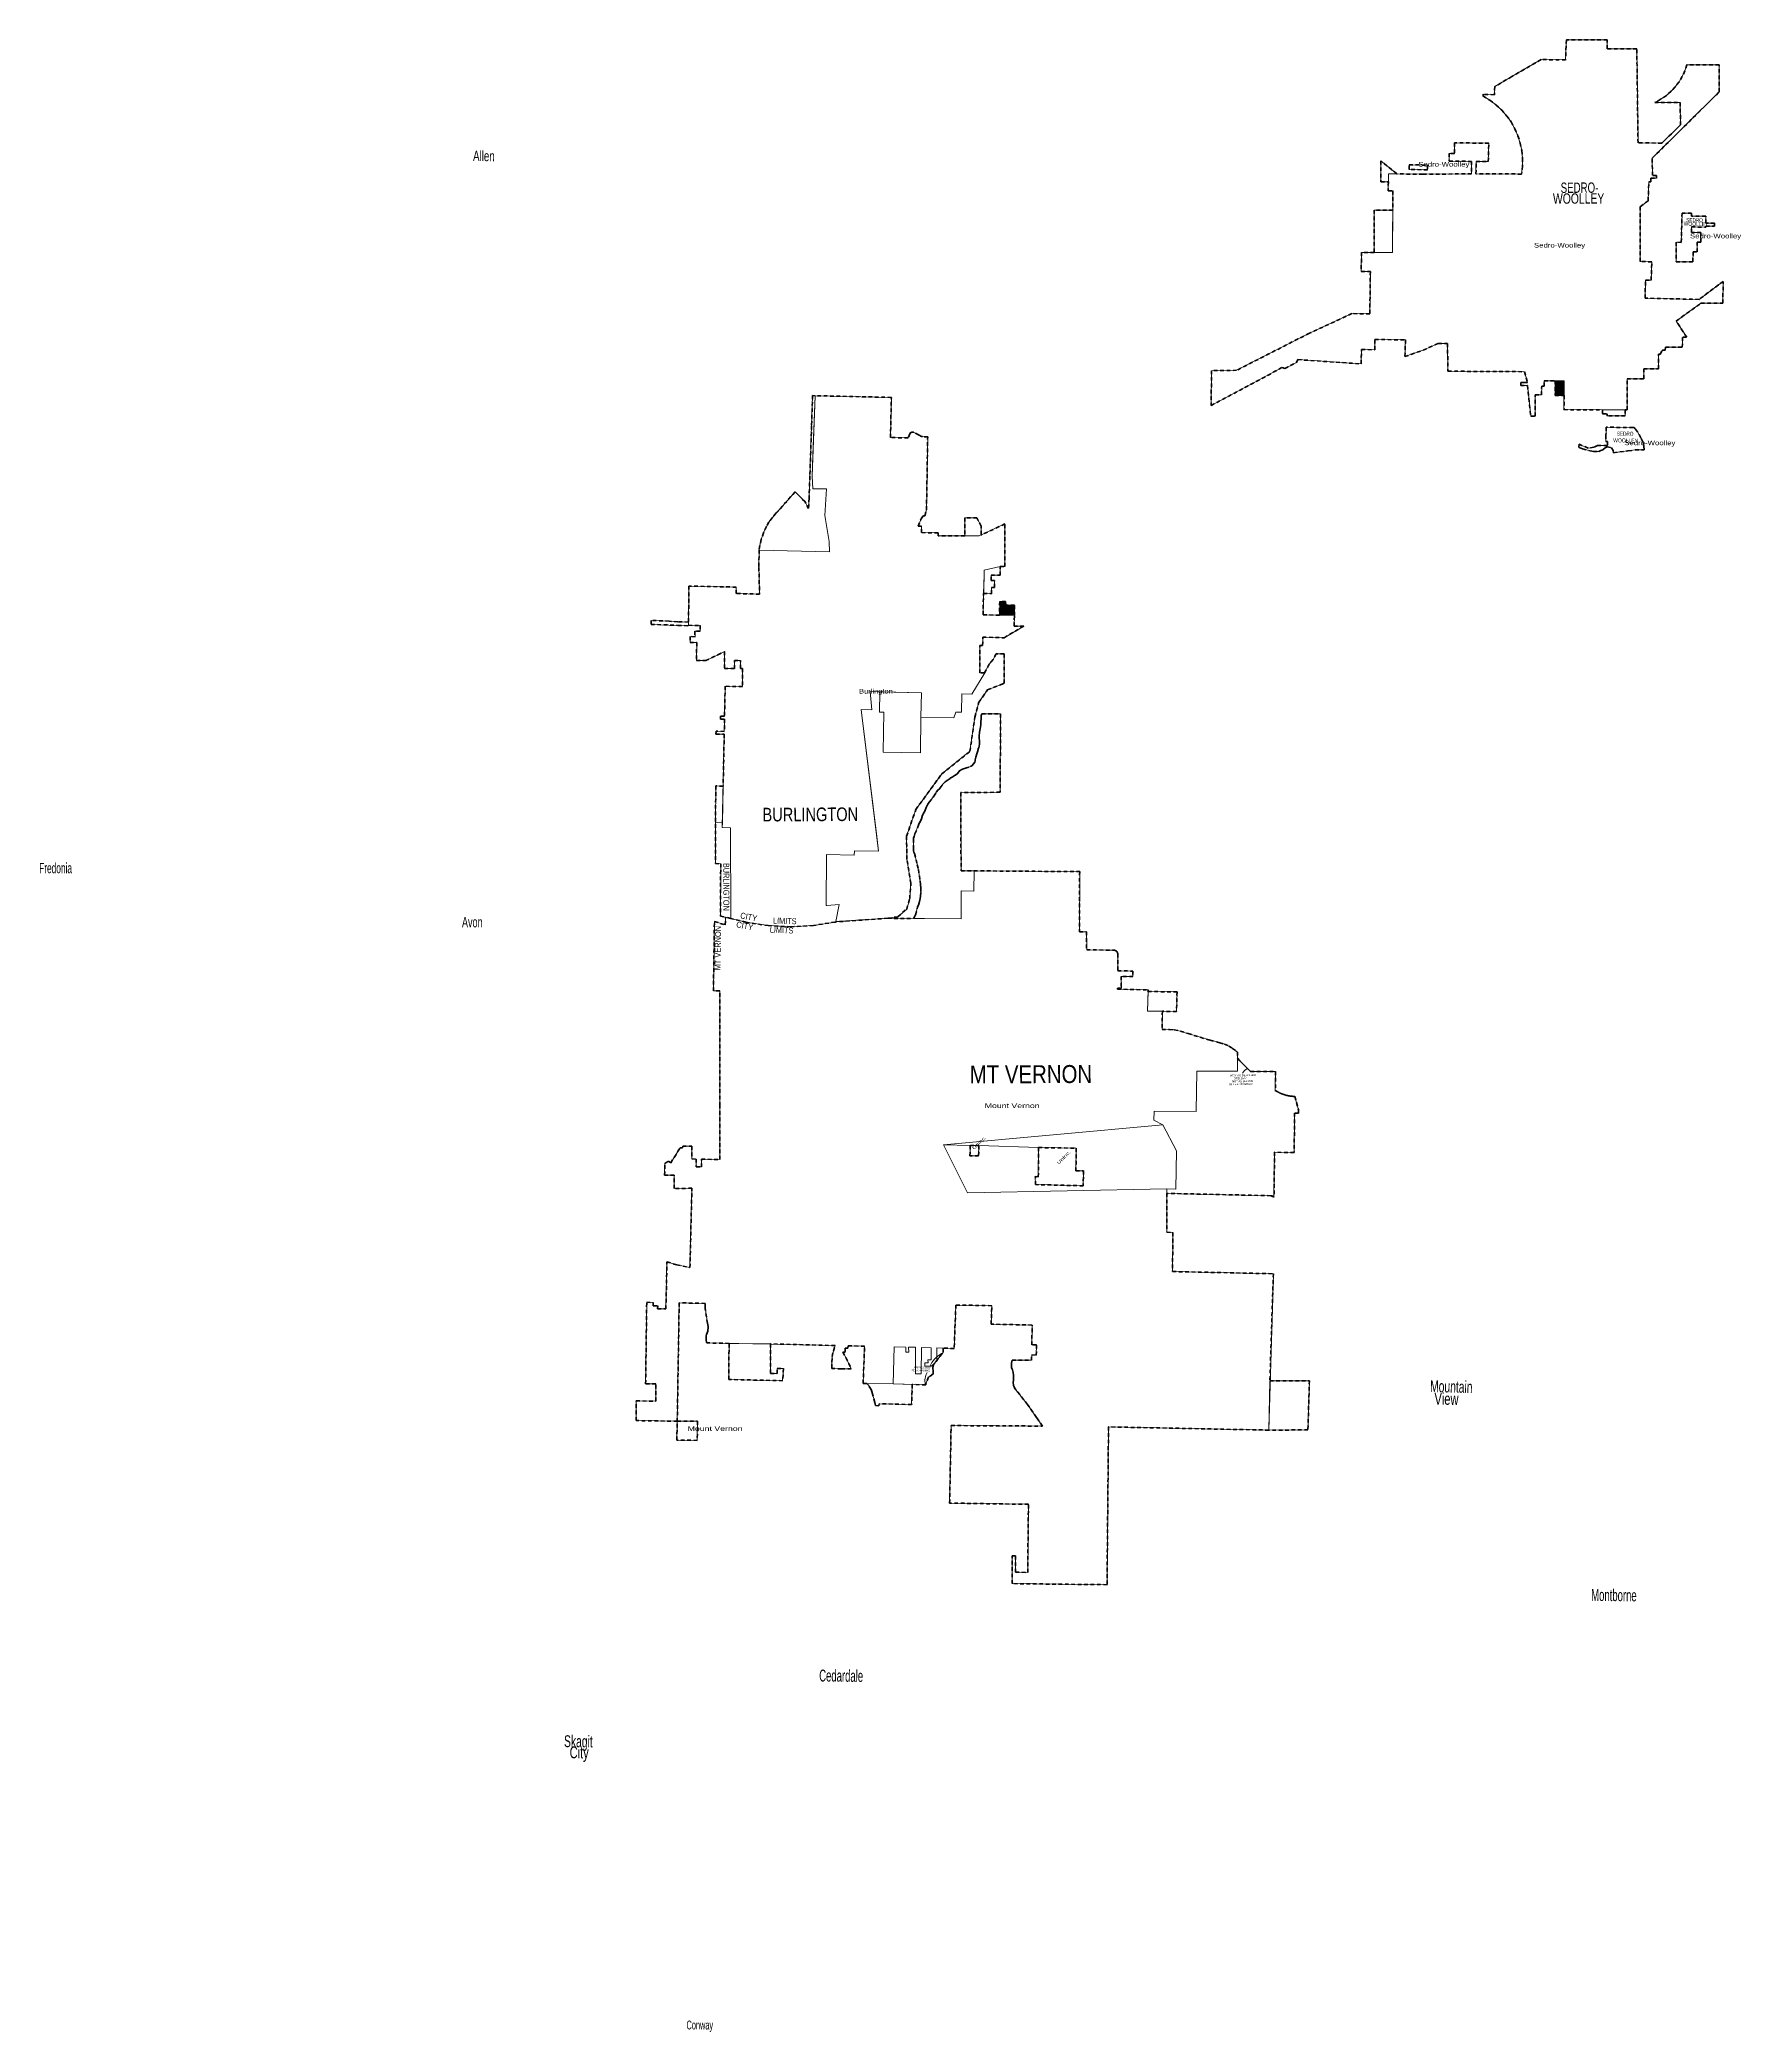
# Model space of a CAD drawing. Header units: feet. Extents: x -903180 to 1023491, y -707744 to 564635.
# Drawn here: x -352291 to -294919, y 312249 to 379453 of the extents above; entities that cross this region are included whole.
import ezdxf

# ---------------------------------------------------------------- set-up
doc = ezdxf.new("R2010")
doc.units = ezdxf.units.FT
doc.header["$LTSCALE"] = 80
doc.linetypes.add('SHORT_DASHED', pattern=[2.7, 1.5, -1.2])
for name, color, linetype, lineweight in [('1', 7, 'Continuous', 13), ('13', 7, 'SHORT_DASHED', 40), ('58', 7, 'Continuous', 13)]:
    doc.layers.add(name, color=color, linetype=linetype, lineweight=lineweight)
for name, color, linetype in [('14', 7, 'Continuous'), ('15', 7, 'Continuous'), ('16', 7, 'Continuous'), ('36', 7, 'Continuous')]:
    doc.layers.add(name, color=color, linetype=linetype)

msp = doc.modelspace()

# ---------------------------------------------------------------- hatches: boundary and pattern name
at = {"layer": '58'}
for points in [[(-300891.4, 367456.48), (-301189.01, 367455.49), (-301189.75, 367953.29), (-300889.76, 367952.26)], [(-319928.77, 360046.35), (-319923.28, 360508.98), (-319722.4, 360512.39), (-319721.59, 360386.4), (-319426.27, 360384.5), (-319427.66, 360034.79)]]:
    msp.add_hatch(color=256, dxfattribs=at).paths.add_polyline_path(points)

# ---------------------------------------------------------------- linework, layer by layer
at = {"layer": '1'}
for centre, radius, start, end in [((-311477.51, 344488.59), 277.72, 109.52606, 157.31886), ((-321449.4, 334352.59), 901.88, 119.16591, 157.08884), ((-321923.04, 334223.64), 522.44, 147.71579, 193.61664)]:
    msp.add_arc(centre, radius, start, end, dxfattribs=at)
at = {"layer": '13'}
for p, q in [((-307718.75, 372283.32), (-307734.5, 371643.13)), ((-299439.65, 366841.46), (-299439.94, 366771.38)), ((-327887.99, 362825.36), (-327965.37, 362595.35)), ((-319427.66, 360034.79), (-319426.27, 360384.5)), ((-328869.15, 358519.21), (-328665.97, 358519.35)), ((-328869.15, 358245.23), (-328869.15, 358519.21)), ((-328665.97, 358245.39), (-328665.97, 358519.35)), ((-328665.97, 358245.39), (-328592, 358245.46)), ((-310270.87, 343854.44), (-310258.34, 343851.15)), ((-324529.55, 334131.67), (-324478.92, 335387.81)), ((-318690.34, 335089.73), (-318681.68, 335429.44)), ((-324407.4, 334129.97), (-324529.55, 334131.67)), ((-324342.91, 334073.29), (-324407.4, 334129.97)), ((-324261.5, 333925.5), (-324342.91, 334073.29)), ((-324222.26, 333824.12), (-324261.5, 333925.5)), ((-324137.26, 333490.17), (-324222.26, 333824.12)), ((-324114.05, 333381.76), (-324137.26, 333490.17))]:
    msp.add_line(p, q, dxfattribs=at)
for points in [[(-298833.11, 366971.52), (-298767.04, 366971.46), (-298766, 368022.3), (-298204.68, 368021.75), (-298204.36, 368359.92), (-297711.6, 368356.54), (-297705.41, 368851.56), (-297652.14, 368852.76), (-297569.55, 368985.2), (-297484.14, 368984.47), (-297471.12, 369086.62), (-296904.52, 369081.19), (-296891.28, 369421.73), (-296756.05, 369418.11), (-297112.66, 369965.75), (-296274.39, 370569.17), (-295533.9, 370572.49), (-295529.25, 371300.94), (-295685.37, 371184.68), (-296339.36, 370697.65), (-298161.45, 370738.6), (-298145.06, 371345.23), (-297955.08, 371345.41), (-297931.45, 371968.08), (-298330.12, 371975.23), (-298324.7, 373824.35), (-298054.9, 374024.43), (-298032.6, 374664.74), (-297964.2, 374665.06), (-297960.74, 374789.82), (-297771.61, 374790.68), (-297772.02, 374879.22), (-297912.88, 374882.6), (-297915.54, 375462.07), (-295657.05, 377698.81), (-295663.19, 378606.26), (-296748.4, 378607.23), (-296816.76, 378408.56), (-296905.51, 378218.12), (-297013.67, 378038), (-297140.08, 377870.17), (-297283.33, 377716.47), (-297441.87, 377578.59), (-297613.95, 377458.04), (-297797.68, 377356.14), (-297834.83, 377338.48), (-296980.97, 377340.73), (-296959.8, 376587.41), (-297593.72, 375969.82), (-298397.03, 375979.32), (-298438.55, 379154.97), (-299431.94, 379152.6), (-299435.32, 379450.71), (-300814.16, 379452.72), (-300837.35, 378779.72), (-301668.4, 378785.94), (-302652.92, 378213.03), (-303228.78, 377877.93), (-303241.45, 377602.55), (-303620.11, 377616.06), (-303622.79, 377552.79), (-303399.11, 377420.49), (-303190.49, 377265.54), (-302999.2, 377089.63), (-302827.35, 376894.7), (-302676.82, 376682.86), (-302549.26, 376456.45), (-302446.06, 376217.95), (-302368.36, 375969.97), (-302317.01, 375715.22), (-302292.56, 375456.5), (-302295.29, 375196.65), (-302325.17, 374938.5), (-302327.26, 374926.34), (-303862.28, 374935.84), (-303855.25, 375348.63), (-303448.82, 375350.52), (-303427.53, 375966.32), (-304585.78, 375978.94), (-304584.91, 375622.91), (-304766, 375622.07), (-304767.21, 375363.37), (-304012.21, 375351.93), (-304014.32, 374934.7), (-305652.68, 374919.17), (-306529.25, 374932.34), (-307071.17, 375366.14), (-307068.9, 374658.95), (-306815.64, 374657.99), (-306821.86, 374363.61), (-306662.39, 374361.42), (-306666.06, 373705.44), (-307290.76, 373711.05), (-307297.04, 372280.72), (-307718.75, 372283.32)], [(-307734.5, 371643.13), (-307423.18, 371636.33), (-307440.79, 370212.61), (-308048.22, 370216.98), (-309478.12, 369558.73), (-311931.84, 368305.6), (-312779.07, 368292.9), (-312792.78, 367114.33), (-310402.49, 368396.62), (-310305.86, 368365.87), (-309918.14, 368564.64), (-309867.23, 368665.3), (-307734.36, 368522.49), (-307720.7, 369006.88), (-307272.43, 368997.93), (-307268.27, 369345.13), (-306238.12, 369331.31), (-306256.98, 368770.54), (-305642.97, 368983.49), (-305134.78, 369212.18), (-304822.37, 369210.38), (-304805.8, 368274.44), (-302222.93, 368259.36), (-302127.83, 367898.72), (-302227.69, 367898.41), (-302351.73, 367898.85), (-302352.11, 367792.85), (-302122.14, 367790.23), (-302012.18, 366753.68), (-301869.44, 366757.91), (-301866.87, 367474.03), (-301647.16, 367473.24), (-301646.09, 367772.88), (-301562.4, 367772.58), (-301561.75, 367954.67), (-301189.75, 367953.29), (-301189.01, 367455.49), (-300891.4, 367456.48), (-300893.27, 366978.11), (-299592.03, 366973.42)], [(-319928.77, 360046.35), (-320484.08, 360059.16), (-320469.07, 360775.63), (-320195.15, 360771.45), (-320195.55, 360981.45), (-320095.56, 360982.49), (-320094.66, 361214.49), (-320214.65, 361215.95), (-320214.7, 361399.95), (-319907.84, 361391.65), (-319908.63, 361693.26), (-319752.69, 361689.23), (-319747.43, 363124.1), (-320542.29, 362752.26), (-320542.48, 362769.26), (-320547.32, 363048.77), (-320689.26, 363331.56), (-321093.19, 363330.31), (-321103.46, 362720.57), (-321999.62, 362727.2), (-321999.62, 362827.2), (-322564.29, 362829.61), (-322558.27, 363051.68), (-322677.81, 363053.12), (-322569.23, 363293.6), (-322494.96, 363400.94), (-322452.68, 363400.43), (-322391.68, 363600.46), (-322351.19, 366064.5), (-322526.08, 366067.73), (-322546.99, 366071.28), (-322558.83, 366074.56), (-322579.44, 366082.06), (-322621.72, 366108.75), (-322656.97, 366132.17), (-322817.4, 366210.63), (-322832.74, 366216.25), (-322848.78, 366220.24), (-322868.69, 366223.52), (-322891.18, 366222.34), (-322912.49, 366213.44), (-322926.54, 366199.86), (-322948.44, 366163.28), (-323011.36, 366026.67), (-323607.09, 366037.66), (-323577.19, 367392.35), (-326148.42, 367448.8), (-326230.49, 367452), (-326266.93, 366432.13), (-326325.17, 364729.9), (-326353.32, 363991.17), (-326366.88, 363639.27), (-326460.67, 363823.27), (-326497.82, 363877.83), (-326816.14, 364205.89), (-327460.77, 363492.97), (-327597.57, 363331.4), (-327705.22, 363183.29), (-327787.07, 363038.55), (-327887.99, 362825.36)], [(-299592.03, 366973.42), (-299591.14, 366841.46), (-299439.65, 366841.46)], [(-298833.11, 366971.52), (-298831.95, 366771.46), (-299439.94, 366771.38)], [(-327965.37, 362595.35), (-328012.46, 362391.14), (-328034.5, 362243.98), (-328046.75, 361658.31), (-328017.94, 360757.49)], [(-328017.94, 360757.49), (-328811.03, 360775.15), (-328806.35, 360993.03), (-330400.56, 361028.13), (-330417.83, 359813.8), (-330776.31, 359824.61), (-331071.37, 359839.01), (-331071.39, 359847.02), (-331680.72, 359867.13), (-331681.11, 359735.08), (-330778.12, 359702.21), (-330418.81, 359690.06), (-330418.57, 359706.76), (-330022.64, 359692.5), (-330026.69, 359503.16), (-330199.01, 359502.33), (-330198.13, 359319.94), (-330365.56, 359322.65), (-330365.03, 359125.54), (-330140.08, 359119.91), (-330149.29, 358517.21), (-329837.69, 358514.18), (-329424.45, 358711.56), (-329199.61, 358816.49), (-329207.72, 358244.9), (-328869.15, 358245.23)], [(-319426.27, 360384.5), (-319721.59, 360386.4), (-319722.4, 360512.39), (-319923.28, 360508.98), (-319928.77, 360046.35)], [(-323697.12, 349821.77), (-323362.72, 349874.4), (-323059.52, 350131.11), (-322958.33, 350485.44), (-322916.36, 351003.35), (-323056.25, 351815.21), (-323062.73, 352594.83), (-322749.79, 353493.37), (-321879.02, 354691.43), (-320926.62, 355453.83), (-320756.55, 356611.05), (-320627.29, 357107.97), (-320334.77, 357530.01), (-319844.96, 357717.21), (-319769.05, 357754.58), (-319773.15, 358738.45), (-320043.17, 358742.22), (-320138.91, 358554.71), (-320283.49, 358390.29), (-320432.28, 358096.41), (-320593.04, 358099.03), (-320587.57, 359027.37), (-320497.57, 359027.12), (-320494.93, 359305.12), (-319772.46, 359283.9), (-319108.16, 359680.7), (-319435.71, 359677.16), (-319427.66, 360034.79)], [(-328592, 358245.46), (-328599.86, 357637.98), (-329181.46, 357646.7), (-329201.5, 356634.22), (-329334.07, 356635.42), (-329334.3, 356535.33), (-329199.09, 356535.6), (-329210.98, 356127.59), (-329488.55, 356134.76), (-329490.17, 356037.21), (-329212.6, 356030.04), (-329248.19, 354277.22), (-329499.08, 354287.4), (-329511.76, 351666.97), (-329331.78, 351662.02), (-329337.58, 349897.91), (-329164.73, 349858.07)], [(-323697.12, 349821.77), (-322831.58, 349813.81), (-322796.95, 349871.34), (-322765.24, 349937.93), (-322694.49, 350191.32), (-322648.99, 350310.29), (-322625.46, 350393.11), (-322603.81, 350490.99), (-322593.46, 350569.11), (-322583.1, 350728.17), (-322586.87, 350839.23), (-322593.46, 350961.58), (-322616.99, 351136.64), (-322645.23, 351354.06), (-322671.59, 351511.24), (-322713.94, 351677.83), (-322797.7, 352003.48), (-322815.58, 352047.71), (-322825.93, 352102.3), (-322832.52, 352167.24), (-322832.52, 352475.02), (-322826.87, 352519.25), (-322808.99, 352585.14), (-322779.81, 352674.55), (-322656.52, 352957.84), (-322640.52, 353027.48), (-322624.52, 353045.37), (-322583.11, 353123.48), (-322559.58, 353181.84), (-322515.34, 353314.54), (-322494.64, 353363.48), (-322462.64, 353416.19), (-322432.52, 353472.66), (-322398.64, 353555.48), (-322367.58, 353620.43), (-322344.05, 353669.37), (-322299.82, 353738.08), (-322144.52, 353940.43), (-322054.17, 354084.44), (-322008.99, 354148.44), (-321955.35, 354189.85), (-321931.35, 354216.45), (-321836.29, 354342.56), (-321804.76, 354381.15), (-321759.11, 354423.02), (-321698.41, 354471.02), (-321590.17, 354542.55), (-321525.7, 354580.67), (-321410.88, 354653.14), (-321348.29, 354708.67), (-321297.93, 354763.26), (-321273.93, 354792.43), (-321252.76, 354812.19), (-321222.17, 354830.55), (-321182.64, 354847.49), (-321078.64, 354881.84), (-320912.99, 354940.19), (-320890.4, 354952.43), (-320850.87, 354979.25), (-320804.28, 355032.9), (-320766.63, 355088.43), (-320749.68, 355136.55), (-320745.21, 355162.67), (-320738.86, 355212.08), (-320727.09, 355256.32), (-320692.26, 355366.91), (-320668.5, 355439.61), (-320631.32, 355567.62), (-320611.09, 355643.85), (-320604.96, 355682.44), (-320603.08, 355733.27), (-320606.84, 355801.03), (-320612.03, 355909.28), (-320613.91, 355971.39), (-320598.85, 356101.28), (-320583.79, 356210.45), (-320571.56, 356276.34), (-320563.08, 356346.69), (-320556.49, 356443.16), (-320550.37, 356544.81), (-320542.37, 356661.99), (-320538.13, 356682.23), (-320526.84, 356715.17), (-319890.85, 356713.62), (-319909.75, 354073.62), (-321238.09, 354059.14), (-321225.23, 351423.8), (-320787.51, 351421.57)], [(-320787.51, 351421.57), (-317225.77, 351395.99), (-317236.34, 349368.05), (-317000.47, 349366.78), (-316989.96, 348754.14), (-316336.58, 348750.78), (-316103.28, 348748.72), (-316098.38, 348748.87), (-316081.41, 348748.25), (-316064.61, 348745.86), (-316048.15, 348741.72), (-316032.21, 348735.89), (-316016.97, 348728.42), (-316002.59, 348719.41), (-315989.23, 348708.93), (-315977.04, 348697.12), (-315966.15, 348684.1), (-315956.69, 348670.01), (-315948.74, 348655.01), (-315942.41, 348639.26), (-315937.76, 348622.94), (-315943.89, 348052.73), (-315430.77, 348039.87), (-315429.89, 347854.13), (-315822.67, 347860.1), (-315820.8, 347465.14), (-315953.1, 347468.54), (-315953.67, 347431.04), (-314921.11, 347404.5), (-314922.37, 347353.21), (-313941.61, 347336.34), (-313958.72, 346676.53), (-314437.48, 346684.78), (-314447.01, 346075.16)], [(-329973.9, 341433.92), (-329978.51, 341697.11), (-329358.95, 341683.24), (-329359.5, 343501.13), (-329360.67, 347371.67), (-329576.7, 347370.63), (-329543.95, 349711.87), (-329184.24, 349604.97), (-329164.73, 349858.07)], [(-323697.12, 349821.77), (-325433.36, 349699.89), (-325453.34, 349698.49), (-325473.36, 349695.26), (-326206.18, 349577.11), (-326967.59, 349535.09), (-327729.21, 349572.88), (-328482.72, 349690.08), (-328993.83, 349816.68), (-329164.73, 349858.07)], [(-314447.01, 346075.16), (-314196.96, 346072.97), (-314037.49, 346057.9), (-313828.29, 346011.64), (-313571.92, 345932.63), (-312826.27, 345705.56), (-312504.79, 345623.37), (-312343.69, 345573.33), (-312196.97, 345509.33), (-312067.95, 345431.65), (-311906.37, 345309.65)], [(-311906.37, 345309.65), (-311906.96, 345098.3), (-311464.14, 344656.89), (-310619.83, 344651.96), (-310627.85, 344012.87), (-310614.02, 344004.08), (-310596.93, 343993.5), (-310584.68, 343986.17), (-310571.19, 343978.34), (-310560.26, 343972.11), (-310546.15, 343964.35), (-310536.34, 343959.04), (-310522.82, 343951.91), (-310510.26, 343945.56), (-310501.16, 343940.98), (-310485.93, 343933.62), (-310473.33, 343927.73), (-310456.97, 343920.32), (-310441.43, 343913.5), (-310431.16, 343909.17), (-310415.39, 343902.65), (-310401.63, 343897.23), (-310390.58, 343892.96), (-310379.84, 343888.96), (-310364.07, 343883.31), (-310354.5, 343879.98), (-310343.57, 343876.25), (-310335.15, 343873.46), (-310320.31, 343868.73), (-310311.45, 343866.02), (-310298.85, 343862.26), (-310288.62, 343859.32), (-310279.12, 343856.69), (-310270.87, 343854.44)], [(-310258.34, 343851.15), (-310247.96, 343848.52), (-310239.7, 343846.5), (-310226.99, 343843.52), (-310216.02, 343841.08), (-310209.28, 343839.6), (-310197.58, 343837.16), (-310183.86, 343834.44), (-310173.71, 343832.51), (-310156.69, 343829.53), (-310145.76, 343827.71), (-310134.59, 343825.95), (-310121.61, 343824.06), (-310107.78, 343822.23), (-310094.95, 343820.64), (-310087.44, 343819.79), (-310073.48, 343818.25), (-310060.73, 343817.01), (-310049.72, 343816.08), (-310033.71, 343814.84), (-310017.59, 343813.83), (-309994.88, 343812.78), (-309979.14, 343812.27), (-309973.16, 343812.12), (-309845.9, 343365.68), (-309847.41, 343245.58), (-309977.34, 343251.55), (-309994.08, 341917.47), (-310653.98, 341930.6), (-310673.03, 340411.84), (-310676.54, 340416.47), (-310680, 340420.47), (-310682.71, 340423.52), (-310686.78, 340427.72), (-310691.32, 340431.92), (-310698.58, 340437.89), (-310703.46, 340441.35), (-310709.49, 340445.28), (-310713.7, 340447.72), (-310718.71, 340450.43), (-310723.8, 340452.81), (-310730.09, 340455.46), (-310735.92, 340457.56), (-310741.96, 340459.39), (-310747.72, 340460.88), (-310753.96, 340462.1), (-310762.91, 340463.38), (-310771.86, 340464.06), (-310781.37, 340463.9), (-314286.5, 340543.17), (-314286.9, 339228.88), (-314080.12, 339223.77), (-314096.25, 337904.72), (-310694.66, 337832.02), (-310811.48, 334217.21), (-309479.12, 334223.47), (-309527.44, 332563.22), (-310847.48, 332557.02), (-316254.04, 332664.77), (-316304.23, 327342.26), (-319501.76, 327378.17), (-319499.41, 328313.93), (-319388.4, 328311.25), (-319388.07, 327765.85), (-318979.7, 327756.63), (-318954.65, 330053.86), (-321610.6, 330094.58), (-321560.89, 332709.76), (-318482.28, 332692.59), (-318686.96, 332986.1), (-318980.11, 333418.12), (-319376.07, 333915.25), (-319378.76, 333918.43), (-319402.91, 333950.55), (-319423.56, 333985.01), (-319440.5, 334021.45), (-319453.54, 334059.46), (-319462.53, 334098.62), (-319467.38, 334138.51), (-319468.04, 334178.68), (-319461.27, 334226.94), (-319455.93, 334317.48), (-319460.08, 334408.09), (-319473.68, 334497.76), (-319496.58, 334585.52), (-319507.77, 334617.91), (-319519.91, 334666.61), (-319526.9, 334716.31), (-319528.65, 334766.47), (-319525.16, 334816.54), (-319516.44, 334865.97), (-319502.61, 334914.22), (-318847.04, 334912.89), (-318844.53, 335091.91), (-318690.34, 335089.73)], [(-330795.82, 332857.33), (-332186.73, 332877.02), (-332176.74, 333544.92), (-331523.68, 333532.6), (-331518.27, 334114.59), (-331862.15, 334121.74), (-331826.31, 336868.75), (-331608.81, 336857.55), (-331608.81, 336749.04), (-331456.44, 336744.42), (-331460.77, 336652.75), (-331179.96, 336645.77), (-331142.94, 338233.54), (-330812.58, 338126.52), (-330369.03, 338041.05), (-330301.57, 340714.67), (-330898.93, 340707.17), (-330902.2, 341151.26), (-331224.07, 341158.51), (-331213.56, 341553.05), (-331087.08, 341630.61), (-331017.24, 341573.18), (-330699.95, 342074.57), (-330614.54, 342074.57), (-330612.23, 342136.9), (-330300.79, 342133.98), (-330302.87, 341705.19), (-330159.74, 341700.58), (-330159.74, 341437.39), (-329973.9, 341433.92)], [(-329060.14, 334265.33), (-329048.34, 335482.62), (-329799.85, 335498.24), (-329809.81, 335532.45), (-329819.75, 335582.9), (-329824.37, 335634.11), (-329823.61, 335685.53), (-329817.48, 335736.58), (-329806.05, 335786.72), (-329785.78, 335836.45), (-329770.34, 335889.44), (-329760.51, 335943.75), (-329756.42, 335998.8), (-329758.11, 336053.96), (-329765.55, 336108.65), (-329778.67, 336162.26), (-329846.81, 336609.44), (-329852.31, 336639.88), (-329858.8, 336703.84), (-329858.56, 336768.12), (-329851.61, 336832.03), (-330731.43, 336849.4), (-330795.82, 332857.33)], [(-318681.68, 335429.44), (-318839.43, 335428.69), (-318828.07, 336101.15), (-320209.94, 336130.37), (-320191.66, 336753.63), (-321402.33, 336776.94), (-321457.14, 335311.06), (-321825.67, 335321.65), (-321826.37, 335175.86), (-321866.78, 335141.43), (-322150.61, 334756.52), (-322175.67, 334682.39), (-322178.94, 334649.69), (-322162.6, 334552.68), (-322161.51, 334501.45), (-322170.48, 334453.09), (-322320.73, 334338.99), (-322417.48, 334112.41), (-322418.4, 334082.73), (-322869.82, 334097.11)], [(-324478.92, 335387.81), (-325038.58, 335401.29), (-325041.55, 335321.84), (-325128.82, 335323.65), (-325130.43, 335191.63), (-325213.22, 335191.23), (-325106.38, 335003.67), (-324926.84, 334621.63), (-325264.38, 334624.85), (-325582.46, 334631.77), (-325584.51, 334660.22), (-325586.76, 334850.69), (-325569.08, 335040.35), (-325531.67, 335227.13), (-325474.94, 335408.97), (-327650.4, 335466.35), (-327649.42, 334468.08), (-327425.41, 334462.95), (-327425.58, 334639), (-327216.63, 334634.21), (-327242.13, 334223.69), (-329060.14, 334265.33)], [(-322869.82, 334097.11), (-322892.45, 333418.27), (-323992.05, 333447.96), (-323998.55, 333378.26), (-324114.05, 333381.76)]]:
    msp.add_lwpolyline(points, dxfattribs=at)
for points in [[(-305495.28, 375069.86), (-306111.65, 375078.2), (-306111.65, 375239.62), (-305495.28, 375224.98)], [(-297108.98, 371968.34), (-296547.12, 371964.16), (-296540.04, 372297.8), (-296399.08, 372299.53), (-296397.35, 372629.91), (-296278.97, 372628.3), (-296278.32, 372957.6), (-296593.66, 372959.27), (-296590.42, 373140.97), (-296108.03, 373135.95), (-296108.16, 373163.93), (-295817.14, 373172.03), (-295819.5, 373269.98), (-296111.87, 373268.3), (-296115.12, 373509.34), (-296587.93, 373510.46), (-296589.1, 373610.48), (-296913.03, 373610.08), (-296939.06, 372622.4), (-297107.57, 372627.59), (-297113.01, 371968.37)], [(-299223.52, 365523.24), (-298752.45, 365586.3), (-298724.12, 365590.35), (-298493.4, 365618.7), (-298190.82, 365624.85), (-298204.25, 365750.77), (-298230.37, 365897.34), (-298304.92, 366033.07), (-298409.17, 366230.26), (-298501.32, 366344.76), (-298520.37, 366362.93), (-298539.53, 366373.61), (-298548.29, 366375.32), (-298565.94, 366376.15), (-299469.93, 366385.42), (-299471.96, 366185.52), (-299481.24, 366136.5), (-299481.24, 366116.35), (-299479.89, 365900.06), (-299429.68, 365900.56), (-299431.7, 365769.58), (-299762.94, 365766.37), (-299884.34, 365713.83), (-300078.68, 365683.85), (-300293.63, 365774.72), (-300384.53, 365815.02), (-300394.87, 365708.44), (-300379.79, 365703.02), (-300266.43, 365654.55), (-300007.31, 365585.93), (-299898.01, 365569.8), (-299723.95, 365569.86), (-299645.74, 365597.13), (-299583.96, 365626.69), (-299479.21, 365707.29), (-299438.92, 365723.41), (-299291.2, 365693.86), (-299234.8, 365602.51), (-299224.15, 365529.19)], [(-320632.8, 341806.76), (-320927.51, 341812.58), (-320913.02, 342161.98), (-320628.37, 342157.5)], [(-317105.99, 340799.27), (-318711.45, 340837.45), (-318721.84, 341107.11), (-318620.55, 341104.17), (-318615.39, 342086.39), (-317341.45, 342068.45), (-317352.86, 341307.83), (-317096.51, 341302.23)], [(-330795.82, 332857.33), (-330114.73, 332854.02), (-330121.48, 332211.71), (-330810.35, 332218.06)]]:
    msp.add_lwpolyline(points, close=True, dxfattribs=at)
at = {"layer": '58'}
for points in [[(-299151.19, 366971.83), (-300893.27, 366978.11), (-300889.76, 367952.26), (-301561.75, 367954.67), (-301562.4, 367772.58), (-301646.09, 367772.88), (-301647.16, 367473.24), (-301866.87, 367474.03), (-301869.44, 366757.91), (-302012.18, 366753.68), (-302122.14, 367790.23), (-302352.11, 367792.85), (-302351.73, 367898.85), (-302227.69, 367898.41), (-302127.83, 367898.72), (-302222.93, 368259.36), (-304805.8, 368274.44), (-304822.37, 369210.38), (-305134.78, 369212.18), (-305642.97, 368983.49), (-306256.98, 368770.54), (-306238.12, 369331.31), (-307268.27, 369345.13), (-307272.43, 368997.93), (-307720.7, 369006.88), (-307734.36, 368522.49), (-309867.23, 368665.3), (-309918.14, 368564.64), (-310305.86, 368365.87), (-310402.49, 368396.62), (-312792.78, 367114.33), (-312779.07, 368292.9), (-311931.84, 368305.6), (-309478.12, 369558.73), (-308048.22, 370216.98), (-307440.79, 370212.61), (-307423.18, 371636.33), (-307734.5, 371643.13), (-307718.75, 372283.32), (-306674.05, 372276.89), (-306662.39, 374361.42), (-306821.86, 374363.61), (-306809.8, 374937.97), (-305652.68, 374919.17), (-304014.32, 374934.7), (-304012.21, 375351.93), (-304767.21, 375363.37), (-304766, 375622.07), (-304584.91, 375622.91), (-304585.78, 375978.94), (-303427.53, 375966.32), (-303448.82, 375350.52), (-303855.25, 375348.63), (-303862.28, 374935.84), (-302327.26, 374926.34), (-302325.17, 374938.5), (-302295.29, 375196.65), (-302292.56, 375456.5), (-302317.01, 375715.22), (-302368.36, 375969.97), (-302446.06, 376217.95), (-302549.26, 376456.45), (-302676.82, 376682.86), (-302827.35, 376894.7), (-302999.2, 377089.63), (-303190.49, 377265.54), (-303399.11, 377420.49), (-303622.79, 377552.79), (-303620.11, 377616.06), (-303241.45, 377602.55), (-303228.78, 377877.93), (-302652.92, 378213.03), (-301668.4, 378785.94), (-300837.35, 378779.72), (-300814.16, 379452.72), (-299435.32, 379450.71), (-299431.94, 379152.6), (-298438.55, 379154.97), (-298397.03, 375979.32), (-297593.72, 375969.82), (-296959.8, 376587.41), (-296980.97, 377340.73), (-297834.83, 377338.48), (-297797.68, 377356.14), (-297613.95, 377458.04), (-297441.87, 377578.59), (-297283.33, 377716.47), (-297140.08, 377870.17), (-297013.67, 378038), (-296905.51, 378218.12), (-296816.76, 378408.56), (-296748.4, 378607.23), (-295663.19, 378606.26), (-295657.05, 377698.81), (-297915.54, 375462.07), (-297912.88, 374882.6), (-297772.02, 374879.22), (-297771.61, 374790.68), (-297960.74, 374789.82), (-297964.2, 374665.06), (-298032.6, 374664.74)], [(-298032.6, 374664.74), (-298054.9, 374024.43), (-298324.7, 373824.35), (-298330.12, 371975.23), (-297931.45, 371968.08), (-297955.08, 371345.41), (-298145.06, 371345.23), (-298161.45, 370738.6), (-296339.36, 370697.65), (-295685.37, 371184.68), (-295529.25, 371300.94), (-295533.9, 370572.49), (-296274.39, 370569.17), (-297112.66, 369965.75), (-296756.05, 369418.11), (-296891.28, 369421.73), (-296904.52, 369081.19), (-297471.12, 369086.62), (-297484.14, 368984.47), (-297569.55, 368985.2), (-297652.14, 368852.76), (-297705.41, 368851.56), (-297711.6, 368356.54), (-298204.36, 368359.92), (-298204.68, 368021.75), (-298766, 368022.3), (-298767.04, 366971.46), (-299151.19, 366971.83)], [(-325453.34, 349698.49), (-325449.37, 349718.39), (-325336.32, 350285.7), (-325750.66, 350249.64), (-325770.6, 350247.91), (-325770.56, 350267.9), (-325767.47, 351970.24), (-324831.9, 351948.61), (-324824.75, 352092.37), (-324013.51, 352083.88), (-324066.23, 352583.58), (-324572.26, 356671.65), (-324595.22, 356862.03), (-324239.83, 356856.66), (-324296.48, 357468.49), (-322555.64, 357423.88), (-322578.41, 356607.25), (-321468.88, 356578.82), (-321407.14, 356776.54), (-321209.61, 356773.92), (-321203.59, 357389.23), (-320864.59, 357380.54), (-320428.12, 358097.2), (-320593.04, 358099.03), (-320587.57, 359027.37), (-320497.57, 359027.12), (-320497.08, 359127.12), (-320494.93, 359305.12), (-319772.46, 359283.9), (-319108.16, 359680.7), (-319435.71, 359677.16), (-319427.66, 360034.79), (-320484.08, 360059.16), (-320451.94, 361395.55), (-320444.81, 361562.38), (-319908.63, 361693.26), (-319752.69, 361689.23), (-319747.43, 363124.1), (-320611.93, 362719.62), (-321999.62, 362727.2), (-321999.62, 362827.2), (-322564.29, 362829.61), (-322558.27, 363051.68), (-322677.81, 363053.12), (-322569.23, 363293.6), (-322494.96, 363400.94), (-322452.68, 363400.43), (-322391.68, 363600.46), (-322351.19, 366064.5), (-322526.08, 366067.73), (-322546.99, 366071.28), (-322558.83, 366074.56), (-322579.44, 366082.06), (-322579.44, 366082.06), (-322621.72, 366108.75), (-322656.97, 366132.17), (-322817.4, 366210.63), (-322817.4, 366210.63), (-322848.78, 366220.24), (-322891.18, 366222.34), (-322912.49, 366213.44), (-322926.54, 366199.86), (-322948.44, 366163.28), (-323011.36, 366026.67), (-323607.09, 366037.66), (-323577.19, 367392.35), (-326148.42, 367448.8), (-326219.58, 365459.76), (-326247, 364735.2), (-326227.67, 364310.64), (-325759.82, 364305.36), (-325821.24, 363403.11), (-325677.7, 362531.41), (-325659.65, 362178.39), (-328034.5, 362243.98), (-328046.75, 361658.31), (-328036.95, 361351.88), (-328017.94, 360757.49), (-328811.03, 360775.15), (-328806.35, 360993.03), (-330400.56, 361028.13), (-330417.67, 359735.59), (-330418.63, 359706.75), (-330022.64, 359692.5), (-330026.69, 359503.16), (-330199.01, 359502.33), (-330198.13, 359319.94), (-330365.56, 359322.65), (-330365.03, 359125.54), (-330140.08, 359119.91), (-330149.29, 358517.21), (-329837.69, 358514.18), (-329424.45, 358711.56), (-329199.61, 358816.49), (-329207.72, 358244.9), (-328869.15, 358245.23), (-328869.15, 358519.21)], [(-328869.15, 358519.21), (-328665.97, 358519.35), (-328665.97, 358245.39), (-328592, 358245.46), (-328599.86, 357637.98), (-329181.46, 357646.7), (-329201.19, 356636.28), (-329334.07, 356635.42), (-329334.3, 356535.33), (-329199.09, 356535.6), (-329210.98, 356127.59), (-329488.55, 356134.76), (-329490.17, 356037.21), (-329212.6, 356030.04), (-329278.43, 352880.13), (-328999.78, 352873.65), (-328993.83, 349816.68), (-328482.72, 349690.08), (-327729.21, 349572.88), (-326967.59, 349535.09), (-326206.18, 349577.11), (-325473.36, 349695.26), (-325453.34, 349698.49)], [(-319460.08, 334408.09), (-319455.93, 334317.48), (-319461.27, 334226.94), (-319468.04, 334178.68), (-319467.38, 334138.51), (-319462.53, 334098.62), (-319453.54, 334059.46), (-319440.5, 334021.45), (-319423.56, 333985.01), (-319402.91, 333950.55), (-319378.76, 333918.43), (-319376.07, 333915.25), (-318980.11, 333418.12), (-318686.96, 332986.1), (-318482.28, 332692.59), (-321560.89, 332709.76), (-321610.6, 330094.58), (-318954.65, 330053.86), (-318979.7, 327756.63), (-319388.07, 327765.85), (-319388.4, 328311.25), (-319499.41, 328313.93), (-319501.76, 327378.17), (-316304.23, 327342.26), (-316254.04, 332664.77), (-310847.48, 332557.02), (-310694.66, 337832.02), (-314096.25, 337904.72), (-314080.12, 339223.77), (-314286.9, 339228.88), (-314286.45, 340696.62), (-321006.46, 340562.94), (-321815.82, 342182.69), (-314423.71, 342859.47), (-314724.12, 343007.03), (-314718.58, 343319), (-313302.51, 343303.58), (-313270.95, 344667.59), (-311908.19, 344659.49), (-311906.38, 345305.34), (-312067.95, 345431.65), (-312149.92, 345484.56), (-312196.97, 345509.33), (-312343.69, 345573.33), (-312504.79, 345623.37), (-312593.5, 345649.66), (-312826.27, 345705.56), (-313571.92, 345932.63), (-313670.01, 345960.9), (-313828.29, 346011.64), (-314037.49, 346057.9), (-314196.96, 346072.97), (-314446.94, 346079.72), (-314437.42, 346688.13), (-314938.62, 346693.4), (-314921.11, 347404.5), (-315953.67, 347431.04), (-315953.1, 347468.54), (-315820.8, 347465.14), (-315822.67, 347860.1), (-315429.89, 347854.13), (-315430.77, 348039.87), (-315943.89, 348052.73), (-315937.76, 348622.94), (-315942.41, 348639.26), (-315948.74, 348655.01), (-315956.69, 348670.01), (-315966.15, 348684.1), (-315977.04, 348697.12), (-315989.23, 348708.93), (-316002.59, 348719.41), (-316016.97, 348728.42), (-316032.21, 348735.89), (-316048.15, 348741.72), (-316064.61, 348745.86), (-316081.41, 348748.25), (-316098.38, 348748.87), (-316103.28, 348748.72), (-316336.58, 348750.78), (-316989.96, 348754.14), (-317000.47, 349366.78), (-317236.34, 349368.05), (-317225.77, 351395.99), (-320787.51, 351421.57), (-320793.27, 350731.05), (-321224.02, 350744.76), (-321219.52, 349802.63), (-323697.12, 349821.77), (-325433.36, 349699.89), (-325453.34, 349698.49)], [(-328993.83, 349816.68), (-329164.73, 349858.07), (-329184.24, 349604.97), (-329543.95, 349711.87), (-329576.7, 347370.63), (-329360.67, 347371.67), (-329359.5, 343501.13), (-329358.95, 341683.24), (-329978.51, 341697.11), (-329973.9, 341433.92), (-330159.74, 341437.39), (-330159.74, 341700.58), (-330302.87, 341705.19), (-330300.79, 342133.98), (-330612.23, 342136.9), (-330614.54, 342074.57), (-330699.95, 342074.57), (-331017.24, 341573.18), (-331087.08, 341630.61), (-331213.56, 341553.05), (-331224.07, 341158.51), (-330902.2, 341151.26), (-330898.93, 340707.17), (-330301.57, 340714.67), (-330369.03, 338041.05)], [(-325453.34, 349698.49), (-325473.36, 349695.26), (-326206.18, 349577.11), (-326967.59, 349535.09), (-327729.21, 349572.88), (-328482.72, 349690.08), (-328993.83, 349816.68)], [(-330369.03, 338041.05), (-330812.58, 338126.52), (-331142.94, 338233.54), (-331179.96, 336645.77), (-331460.77, 336652.75), (-331456.44, 336744.42), (-331608.81, 336749.04), (-331608.81, 336857.55), (-331826.31, 336868.75), (-331862.15, 334121.74), (-331518.27, 334114.59), (-331523.68, 333532.6), (-332176.74, 333544.92), (-332186.73, 332877.02), (-330795.82, 332857.33), (-330810.35, 332218.06), (-330121.48, 332211.71), (-330114.73, 332854.02), (-330795.65, 332859.51), (-330731.43, 336849.4), (-329851.61, 336832.03), (-329858.56, 336768.12), (-329858.8, 336703.84), (-329852.31, 336639.88), (-329846.81, 336609.44), (-329778.67, 336162.26), (-329765.55, 336108.65), (-329758.11, 336053.96), (-329756.42, 335998.8), (-329760.51, 335943.75), (-329770.34, 335889.44), (-329785.78, 335836.45), (-329806.05, 335786.72), (-329817.48, 335736.58), (-329823.61, 335685.53), (-329824.37, 335634.11), (-329819.75, 335582.9), (-329809.81, 335532.45), (-329799.85, 335498.24), (-325474.94, 335408.97), (-325531.67, 335227.13), (-325569.08, 335040.35), (-325586.76, 334850.69), (-325584.51, 334660.22), (-325582.46, 334631.77), (-325264.38, 334624.85), (-324926.84, 334621.63), (-325106.38, 335003.67), (-325213.22, 335191.23), (-325130.43, 335191.63), (-325128.82, 335323.65), (-325041.55, 335321.84), (-325038.58, 335401.29), (-324478.92, 335387.81), (-324529.55, 334131.67), (-323510.85, 334117.54), (-323478.8, 335366.26), (-323088.25, 335357.59), (-323090.84, 335189.12), (-322992.39, 335189.59), (-322993.19, 335355.16), (-322763.05, 335351.13), (-322757.49, 334454.72), (-322566.32, 334450.58), (-322559.41, 335345.65), (-322236.63, 335333.93), (-322238.24, 334931.85), (-322341.19, 334932.48), (-322339.88, 334827.43), (-322448.9, 334828.08), (-322451.71, 334710.93), (-322229.14, 334715.62), (-322188.21, 334744.51), (-322150.52, 334777.53), (-322116.49, 334814.3), (-322086.49, 334854.43), (-322060.85, 334897.48), (-322042.39, 334936.74), (-322044.65, 335327.59), (-321457.14, 335311.06), (-321402.33, 336776.94), (-320191.66, 336753.63), (-320209.94, 336130.37), (-318828.07, 336101.15), (-318839.43, 335428.69), (-318681.68, 335429.44), (-318690.34, 335089.73), (-318844.53, 335091.91), (-318847.04, 334912.89), (-319502.61, 334914.22), (-319516.44, 334865.97), (-319525.16, 334816.54), (-319528.65, 334766.47), (-319526.9, 334716.31), (-319519.91, 334666.61), (-319507.77, 334617.91), (-319496.58, 334585.52), (-319473.68, 334497.76), (-319460.08, 334408.09)]]:
    msp.add_lwpolyline(points, dxfattribs=at)
for points in [[(-306809.8, 374937.97), (-306815.64, 374657.99), (-307068.9, 374658.95), (-307071.17, 375366.14), (-306529.25, 374932.34)], [(-306111.65, 375239.62), (-305495.28, 375224.98), (-305495.28, 375069.86), (-306111.65, 375078.2)], [(-306674.05, 372276.89), (-307297.04, 372279.62), (-307290.76, 373711.05), (-306666.06, 373705.44)], [(-297108.98, 371968.34), (-296547.12, 371964.16), (-296540.04, 372297.8), (-296399.08, 372299.53), (-296397.35, 372629.91), (-296278.97, 372628.3), (-296278.32, 372957.6), (-296593.66, 372959.27), (-296590.42, 373140.97), (-296108.03, 373135.95), (-296108.16, 373163.93), (-295817.14, 373172.03), (-295819.5, 373269.98), (-296111.87, 373268.3), (-296115.12, 373509.34), (-296587.93, 373510.46), (-296589.1, 373610.48), (-296913.03, 373610.08), (-296939.06, 372622.4), (-297107.57, 372627.59), (-297113.01, 371968.37)], [(-300891.4, 367456.48), (-301189.01, 367455.49), (-301189.75, 367953.29), (-300889.76, 367952.26)], [(-326460.67, 363823.27), (-326366.88, 363639.27), (-326353.32, 363991.17), (-326325.17, 364729.9), (-326325.17, 364729.9), (-326266.93, 366432.13), (-326230.49, 367452), (-326148.42, 367448.8), (-326247, 364735.2), (-326227.67, 364310.64), (-325759.82, 364305.36), (-325821.24, 363403.11), (-325677.7, 362531.41), (-325659.65, 362178.39), (-328034.5, 362243.98), (-328012.46, 362391.14), (-327965.37, 362595.35), (-327887.99, 362825.36), (-327787.07, 363038.55), (-327705.22, 363183.29), (-327597.57, 363331.4), (-326816.14, 364205.89), (-326497.82, 363877.83)], [(-299595.05, 366977.54), (-298833.25, 366969.12), (-298833.25, 366775.39), (-299444.58, 366775.39), (-299443.53, 366838.56), (-299590.84, 366838.56)], [(-299223.52, 365523.24), (-298752.45, 365586.3), (-298724.12, 365590.35), (-298493.4, 365618.7), (-298190.82, 365624.85), (-298204.25, 365750.77), (-298230.37, 365897.34), (-298304.92, 366033.07), (-298409.17, 366230.26), (-298501.32, 366344.76), (-298520.37, 366362.93), (-298539.53, 366373.61), (-298548.29, 366375.32), (-298565.94, 366376.15), (-299469.93, 366385.42), (-299471.96, 366185.52), (-299481.24, 366136.5), (-299481.24, 366116.35), (-299479.89, 365900.06), (-299429.68, 365900.56), (-299431.7, 365769.58), (-299762.94, 365766.37), (-299884.34, 365713.83), (-300078.68, 365683.85), (-300293.63, 365774.72), (-300384.53, 365815.02), (-300394.87, 365708.44), (-300379.79, 365703.02), (-300266.43, 365654.55), (-300007.31, 365585.93), (-299898.01, 365569.8), (-299723.95, 365569.86), (-299645.74, 365597.13), (-299583.96, 365626.69), (-299479.21, 365707.29), (-299438.92, 365723.41), (-299291.2, 365693.86), (-299234.8, 365602.51), (-299224.15, 365529.19)], [(-321103.46, 362720.57), (-321093.19, 363330.31), (-320689.26, 363331.56), (-320547.32, 363048.77), (-320542.29, 362752.26), (-320611.93, 362719.62)], [(-319908.63, 361693.26), (-319906.61, 361540.14), (-319907.84, 361391.65), (-320214.7, 361399.95), (-320214.65, 361215.95), (-320094.66, 361214.49), (-320095.56, 360982.49), (-320195.55, 360981.45), (-320195.15, 360771.45), (-320469.07, 360775.63), (-320451.94, 361395.55), (-320444.81, 361562.38)], [(-319928.77, 360046.35), (-319923.28, 360508.98), (-319722.4, 360512.39), (-319721.59, 360386.4), (-319426.27, 360384.5), (-319427.66, 360034.79)], [(-330418.81, 359690.06), (-330778.12, 359702.21), (-331681.11, 359735.08), (-331680.72, 359867.13), (-331071.39, 359847.02), (-331071.37, 359839.01), (-330776.31, 359824.61), (-330417.83, 359813.8), (-330418.57, 359706.76)], [(-320627.29, 357107.97), (-320756.55, 356611.05), (-320926.62, 355453.83), (-321879.02, 354691.43), (-322749.79, 353493.37), (-323062.73, 352594.83), (-323056.25, 351815.21), (-322916.36, 351003.35), (-322958.33, 350485.44), (-323059.52, 350131.11), (-323362.72, 349874.4), (-323697.12, 349821.77), (-325449.37, 349718.39), (-325336.32, 350285.7), (-325750.66, 350249.64), (-325770.6, 350247.91), (-325767.47, 351970.24), (-324831.9, 351948.61), (-324824.75, 352092.37), (-324013.51, 352083.88), (-324572.26, 356671.65), (-324595.22, 356862.03), (-324239.83, 356856.66), (-324296.48, 357468.49), (-322555.64, 357423.88), (-322578.41, 356607.25), (-321468.88, 356578.82), (-321407.14, 356776.54), (-321209.61, 356773.92), (-321203.59, 357389.23), (-320864.59, 357380.54), (-320428.12, 358097.2), (-320432.28, 358096.41), (-320283.49, 358390.29), (-320138.91, 358554.71), (-320043.17, 358742.22), (-319773.15, 358738.45), (-319769.05, 357754.58), (-319844.96, 357717.21), (-320334.77, 357530.01)], [(-323962.78, 357465.55), (-322555.64, 357423.88), (-322578.41, 356607.25), (-322598.72, 355403.14), (-323847.88, 355426.66), (-323824.65, 356775.09), (-323974.61, 356778.55)], [(-322765.24, 349937.93), (-322694.49, 350191.32), (-322648.99, 350310.29), (-322593.46, 350569.11), (-322583.1, 350728.17), (-322593.46, 350961.58), (-322616.99, 351136.64), (-322671.59, 351511.24), (-322797.7, 352003.48), (-322825.93, 352102.3), (-322832.52, 352167.24), (-322832.52, 352475.02), (-322826.87, 352519.25), (-322808.99, 352585.14), (-322779.81, 352674.55), (-322656.52, 352957.84), (-322656.52, 352957.84), (-322640.52, 353027.48), (-322624.52, 353045.37), (-322583.11, 353123.48), (-322559.58, 353181.84), (-322515.34, 353314.54), (-322494.64, 353363.48), (-322462.64, 353416.19), (-322432.52, 353472.66), (-322398.64, 353555.48), (-322367.58, 353620.43), (-322344.05, 353669.37), (-322299.82, 353738.08), (-322299.82, 353738.08), (-322144.52, 353940.43), (-322054.17, 354084.44), (-322008.99, 354148.44), (-321955.35, 354189.85), (-321931.35, 354216.45), (-321931.35, 354216.45), (-321836.29, 354342.56), (-321804.76, 354381.15), (-321759.11, 354423.02), (-321698.41, 354471.02), (-321590.17, 354542.55), (-321525.7, 354580.67), (-321410.88, 354653.14), (-321348.29, 354708.67), (-321297.93, 354763.26), (-321273.93, 354792.43), (-321252.76, 354812.19), (-321222.17, 354830.55), (-321182.64, 354847.49), (-321078.64, 354881.84), (-320912.99, 354940.19), (-320890.4, 354952.43), (-320850.87, 354979.25), (-320804.28, 355032.9), (-320766.63, 355088.43), (-320749.68, 355136.55), (-320745.21, 355162.67), (-320738.86, 355212.08), (-320727.09, 355256.32), (-320692.26, 355366.91), (-320631.32, 355567.62), (-320611.09, 355643.85), (-320604.96, 355682.44), (-320603.08, 355733.27), (-320606.84, 355801.03), (-320612.03, 355909.28), (-320613.91, 355971.39), (-320598.85, 356101.28), (-320583.79, 356210.45), (-320571.56, 356276.34), (-320563.08, 356346.69), (-320550.37, 356544.81), (-320542.37, 356661.99), (-320538.13, 356682.23), (-320526.84, 356715.17), (-319890.85, 356713.62), (-319909.75, 354073.62), (-321238.09, 354059.14), (-321225.23, 351423.8), (-320787.51, 351421.57), (-320793.27, 350731.05), (-321224.02, 350744.76), (-321219.52, 349802.63), (-322831.58, 349813.81)], [(-329272.43, 353046.65), (-329507.18, 353056.55), (-329499.08, 354287.4), (-329248.19, 354277.22)], [(-329511.76, 351666.97), (-329507.18, 353056.55), (-329272.43, 353046.65), (-329278.43, 352880.13), (-328999.78, 352873.65), (-328993.83, 349816.68), (-329164.73, 349858.07), (-329337.58, 349897.91), (-329331.78, 351662.02)], [(-313941.61, 347336.34), (-313958.72, 346676.53), (-314938.62, 346693.4), (-314921.15, 347353.19)], [(-309994.08, 341917.47), (-310653.98, 341930.6), (-310673.03, 340411.77), (-310721.99, 340424.57), (-310780.52, 340463.99), (-314290.36, 340543.25), (-314286.45, 340696.62), (-313979.59, 340689.21), (-313964.59, 341971.84), (-314423.71, 342859.47), (-314724.12, 343007.03), (-314718.58, 343319), (-313302.51, 343303.58), (-313270.95, 344667.59), (-311908.19, 344659.49), (-311905.63, 345095.82), (-311464.14, 344656.89), (-310619.83, 344651.96), (-310627.93, 344006.53), (-310404.67, 343895.16), (-310249.81, 343845.41), (-310085.01, 343816.98), (-309973.16, 343812.12), (-309845.9, 343365.68), (-309847.41, 343245.58), (-309977.34, 343251.55)], [(-321006.46, 340562.94), (-321815.82, 342182.69), (-320913.02, 342161.98), (-320927.51, 341812.58), (-320632.8, 341806.76), (-320628.37, 342157.5), (-318615.39, 342086.39), (-318620.55, 341104.17), (-318721.84, 341107.11), (-318711.45, 340837.45), (-317105.99, 340799.27), (-317096.51, 341302.23), (-317352.86, 341307.83), (-317341.45, 342068.45), (-318615.39, 342086.39), (-320628.37, 342157.5), (-320913.02, 342161.98), (-321815.82, 342182.69), (-314423.71, 342859.47), (-313964.59, 341971.84), (-313979.59, 340689.21), (-314286.45, 340696.62)], [(-329054.43, 334854.46), (-329048.27, 335482.69), (-328245.4, 335465.76), (-327650.4, 335466.35), (-327649.42, 334468.08), (-327425.41, 334462.95), (-327425.58, 334639), (-327216.63, 334634.21), (-327242.13, 334223.69), (-328244.2, 334246.64), (-329060.14, 334265.33)], [(-323478.8, 335366.26), (-323088.25, 335357.59), (-323090.84, 335189.12), (-322992.39, 335189.59), (-322993.19, 335355.16), (-322763.05, 335351.13), (-322757.49, 334454.72), (-322566.32, 334450.58), (-322559.41, 335345.65), (-322236.63, 335333.93), (-322238.24, 334931.85), (-322341.19, 334932.48), (-322339.88, 334827.43), (-322448.9, 334828.08), (-322451.71, 334710.93), (-322229.14, 334715.62), (-322188.21, 334744.51), (-322150.52, 334777.53), (-322116.49, 334814.3), (-322086.49, 334854.43), (-322060.85, 334897.48), (-322042.39, 334936.74), (-322044.65, 335327.59), (-321825.67, 335321.65), (-321826.37, 335175.86), (-321866.78, 335141.43), (-322150.61, 334756.52), (-322150.61, 334756.52), (-322175.67, 334682.39), (-322178.94, 334649.69), (-322162.6, 334552.68), (-322161.51, 334501.45), (-322170.48, 334453.09), (-322320.73, 334338.99), (-322417.48, 334112.41), (-322418.4, 334082.73), (-323510.85, 334117.54)], [(-324407.4, 334129.97), (-324342.91, 334073.29), (-324261.5, 333925.5), (-324222.26, 333824.12), (-324137.26, 333490.17), (-324114.05, 333381.76), (-323998.55, 333378.26), (-323992.05, 333447.96), (-322892.45, 333418.27), (-322869.82, 334097.11), (-323510.85, 334117.54)], [(-309527.44, 332563.22), (-310847.48, 332557.02), (-310811.48, 334217.21), (-309479.12, 334223.47)]]:
    msp.add_lwpolyline(points, close=True, dxfattribs=at)

# ---------------------------------------------------------------- texts
at = {"layer": '1', "width": 1.1}
for s, p in [('IN THE DIAGRAM)', (-312175.88, 344190.03)), ('(BDY AS DESCIBED', (-312161.94, 344486.66)), ('ORD 2532', (-312031.45, 344389.04))]:
    msp.add_text(s, height=64, rotation=1, dxfattribs=at).set_placement(p)
at = {"layer": '1'}
for s, rotation, p in [('NOT AS SHOWN', 1, (-312079.59, 344286.36)), ('APPROX BDY', 359.271, (-322822.02, 334632.29)), ('PER DRAWING', 359.271, (-322903.96, 334539.71))]:
    msp.add_text(s, height=64, rotation=rotation, dxfattribs=at).set_placement(p)
at = {"layer": '14'}
for s, height, rotation, width, p in [('SEDRO-', 349.1, 0.264, 0.7, (-301004.97, 374288.92)), ('WOOLLEY', 349.1, 0.264, 0.75, (-301265.1, 373922.53)), ('WOOLLEY', 134.6, 359.267, 0.75, (-296859.17, 373180.62)), ('SEDRO', 134.6, 359.291, 0.7, (-296771.63, 373306.77)), ('WOOLLEY', 134.6, 359.267, 0.75, (-299234.52, 365876.06)), ('SEDRO', 134.6, 359.291, 0.7, (-299112.09, 366104.33)), ('BURLINGTON', 459.9, 0.276, 0.8, (-327920.91, 353087.53)), ('MT VERNON', 605.2, 0.273, 0.85, (-320931.38, 344249.38))]:
    msp.add_text(s, height=height, rotation=rotation, dxfattribs=dict(at, width=width)).set_placement(p)
at = {"layer": '15'}
for s, rotation, width, p in [('BURLINGTON', 270.111, 0.8, (-329244.4, 351688.52)), ('CITY', 348.885, 0.9, (-328820.56, 349524.22)), ('CITY', 348.885, 0.9, (-328685.67, 349824.41)), ('LIMITS', 357.217, 0.8, (-327679.76, 349344.26)), ('LIMITS', 358.217, 0.8, (-327569.1, 349643.33)), ('MT VERNON', 89.199, 0.85, (-329339.21, 348066.65))]:
    msp.add_text(s, height=201.7, rotation=rotation, dxfattribs=dict(at, width=width)).set_placement(p)
at = {"layer": '16'}
for s, height, rotation, width, p in [('Allen', 350, 359.37, 0.7, (-337683.55, 375364.79)), ('Mountain', 400, 358.739, 0.65, (-305411.99, 333840.66)), ('View', 400, 359.37, 0.7, (-305264.39, 333415.45)), ('Montborne', 400, 359.37, 0.6, (-299978.47, 326795.91)), ('Cedardale', 400, 359.37, 0.6, (-326011.71, 324078.89)), ('Skagit', 400, 359.37, 0.65, (-334616.16, 321863.78)), ('City', 400, 359.37, 0.7, (-334427.73, 321487.89))]:
    msp.add_text(s, height=height, rotation=rotation, dxfattribs=dict(at, width=width)).set_placement(p)
for s, height, width, p in [('Fredonia', 350, 0.6, (-352314.45, 351340.85)), ('Avon', 350, 0.65, (-338055.31, 349515.99)), ('Conway', 300, 0.6, (-330484.84, 312339.45))]:
    msp.add_text(s, height=height, dxfattribs=dict(at, width=width)).set_placement(p)
at = {"layer": '36'}
for s, width, p in [('Sedro-Woolley', 1.25, (-305809.13, 375177.27)), ('Sedro-Woolley', 1.25, (-301906.34, 372445.32)), ('Sedro-Woolley', 1.25, (-296645.39, 372757.54)), ('Sedro-Woolley', 1.25, (-298862.17, 365779.36)), ('Burlington', 1.2, (-324666.79, 357402.38)), ('Mount Vernon', 1.4, (-320428.42, 343420.41)), ('Mount Vernon', 1.4, (-330447.01, 332529.62))]:
    msp.add_text(s, height=157.5, dxfattribs=dict(at, width=width)).set_placement(p)
at = {"layer": '36', "width": 1.35}
for p in [(-320782.02, 342006.02), (-317929.67, 341510.99)]:
    msp.add_text('Uninc.', height=113, rotation=45, dxfattribs=at).set_placement(p)

doc.saveas('drawing.dxf')
